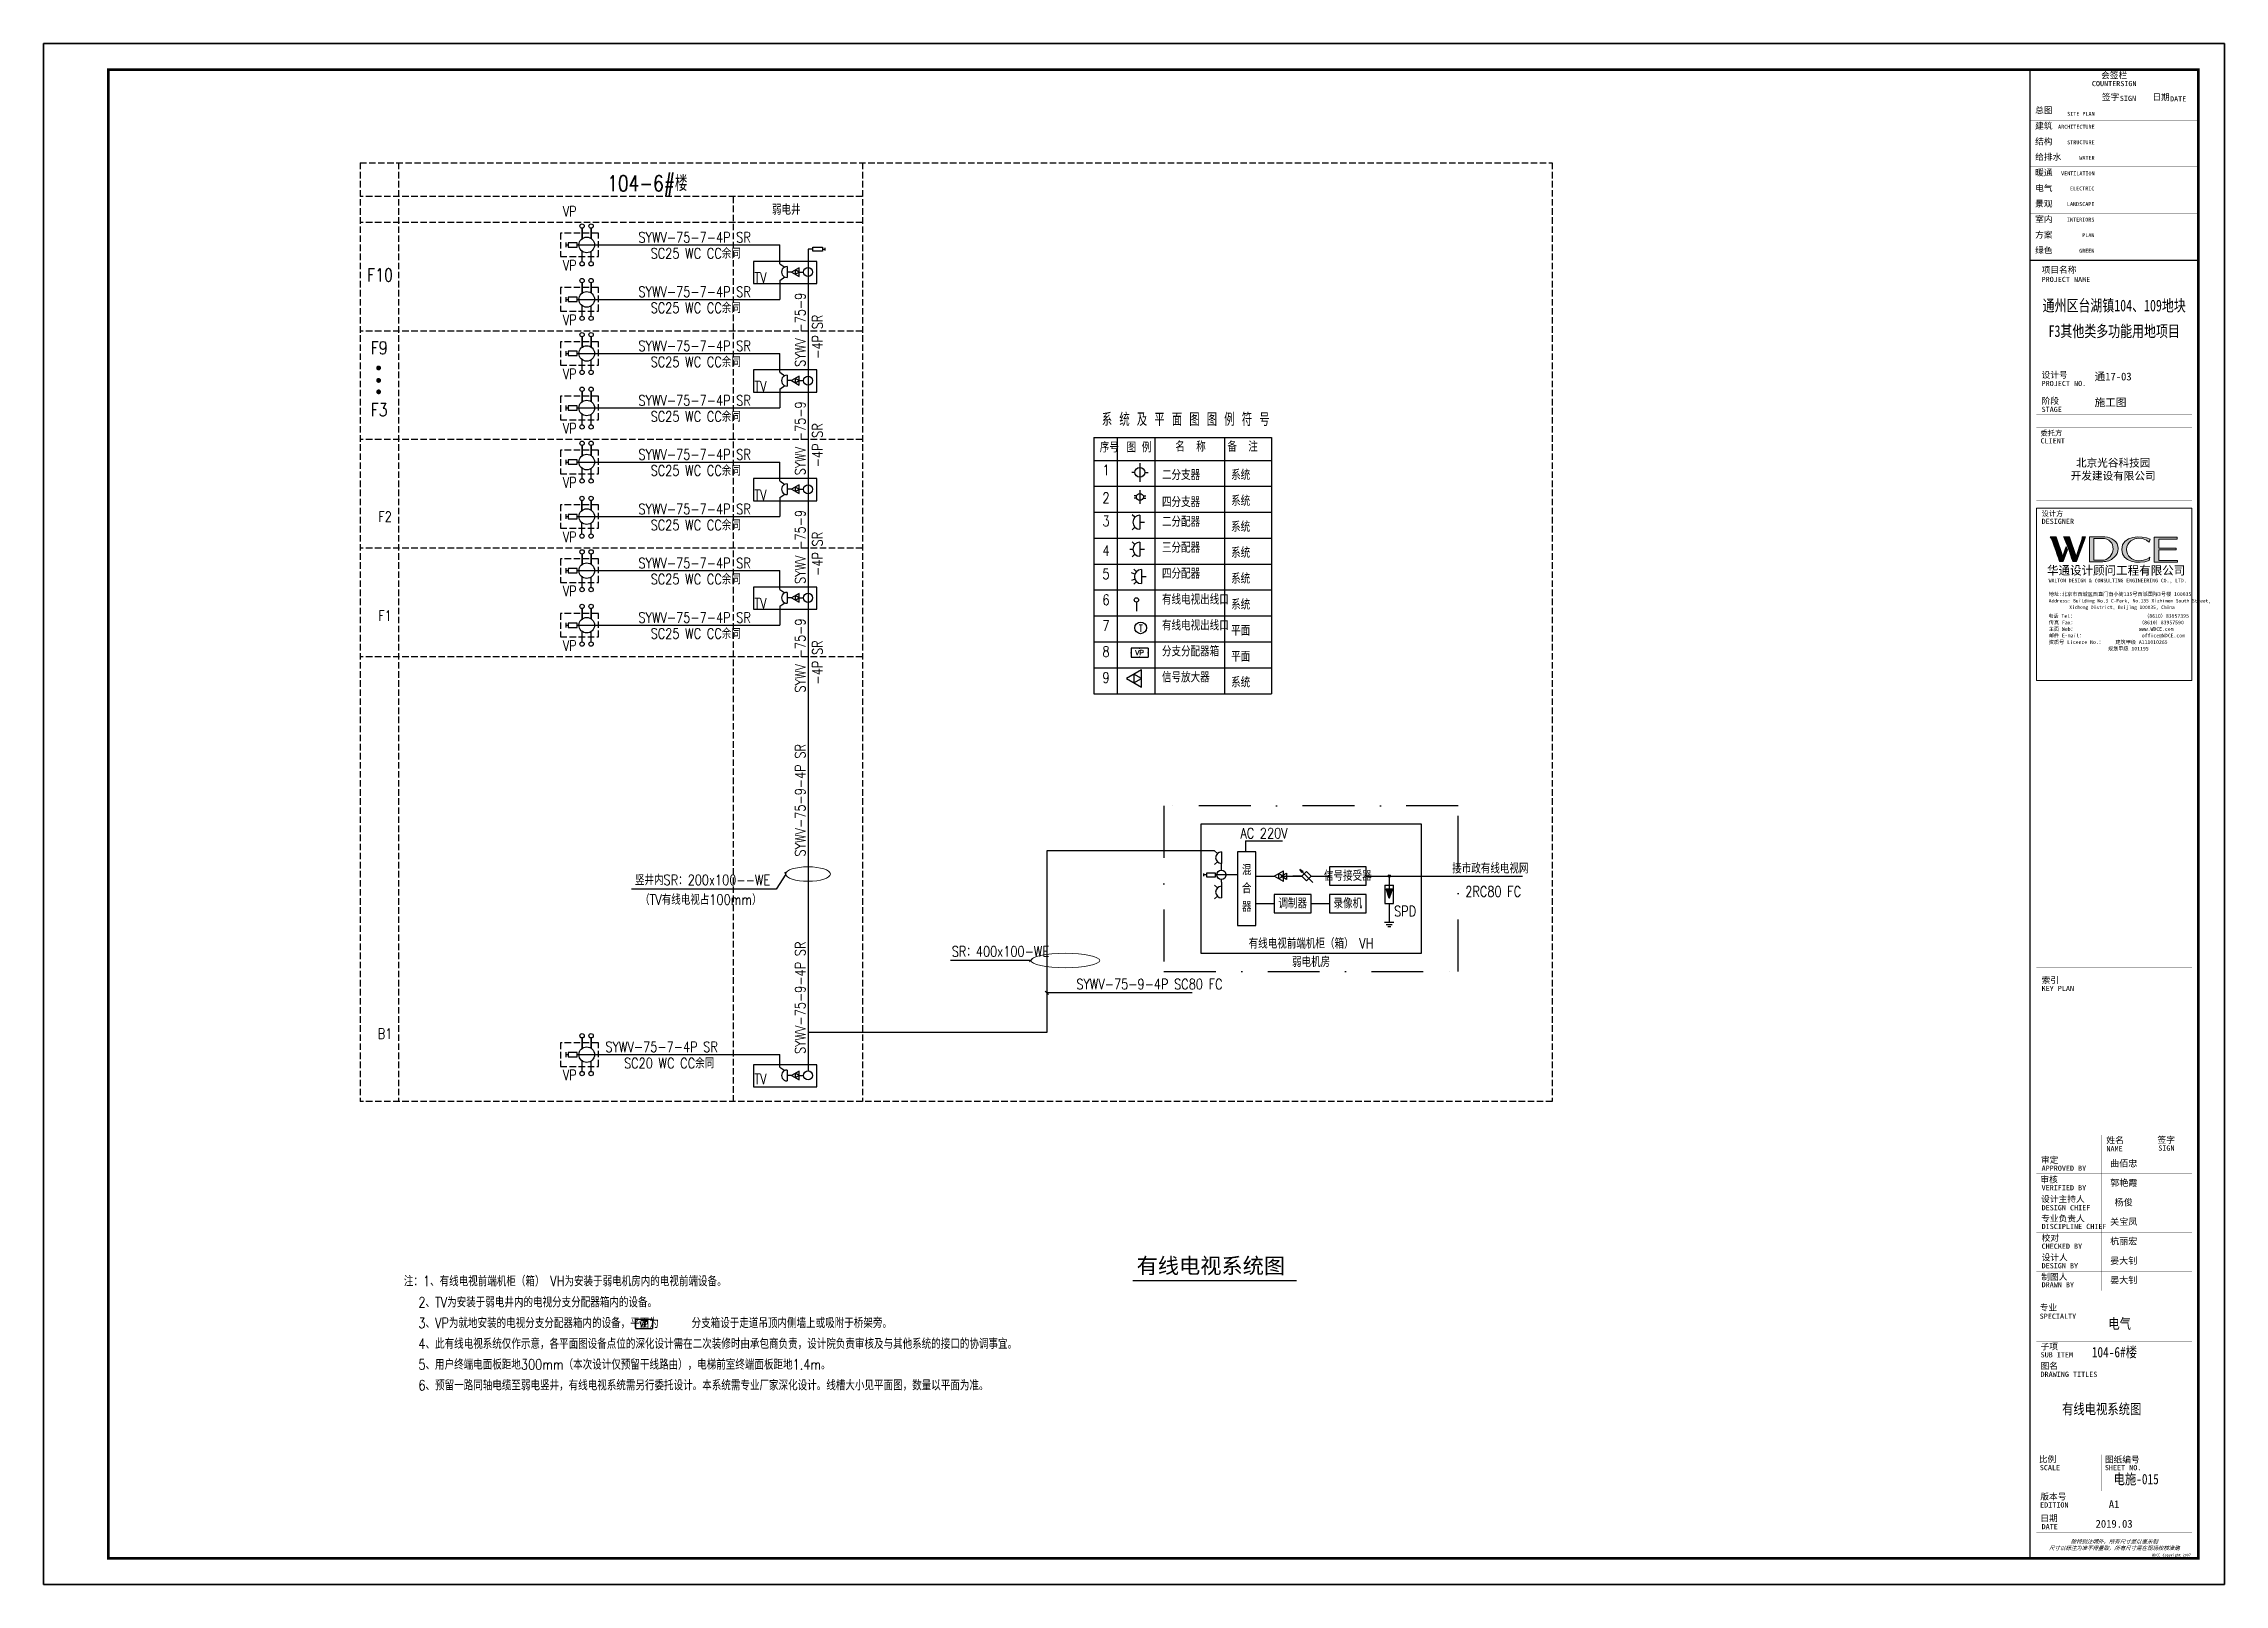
# Model space of a CAD drawing. Extents: x -54686 to 596156, y -555137 to 71395.
# Drawn here: x -54686 to 29414, y -333562 to -274162 of the extents above; entities that cross this region are included whole.
import ezdxf
from ezdxf.enums import TextEntityAlignment as Align

# ---------------------------------------------------------------- set-up
doc = ezdxf.new("R2010")
doc.units = 0
doc.header["$LTSCALE"] = 1000
for name, pattern in [('ah-pole_200$0$CENTER2', [28.575, 19.05, -3.175, 3.175, -3.175]), ('DASH', [0.35, 0.25, -0.1]), ('DASHDOTX2', [2, 1, -0.5, 0, -0.5]), ('HIDDEN', [0.375, 0.25, -0.125])]:
    doc.linetypes.add(name, pattern=pattern)
doc.layers.get('0').update_dxf_attribs({"linetype": 'CONTINUOUS'})
doc.layers.get('Defpoints').update_dxf_attribs({"linetype": 'CONTINUOUS'})
for name, color, linetype in [('0-弱电', 7, 'CONTINUOUS'), ('A', 3, 'CONTINUOUS'), ('ah-pole_200$0$A-FLOR-8', 252, 'ah-pole_200$0$CENTER2'), ('AMPL', 252, 'CONTINUOUS'), ('DIM-系统', 3, 'CONTINUOUS'), ('E-ANNO-TABT', 252, 'CONTINUOUS'), ('E-SYST-IB-DIMS', 3, 'CONTINUOUS'), ('E-SYST-IB-EQUI', 1, 'CONTINUOUS'), ('E-SYST-IB-WIRE', 6, 'CONTINUOUS'), ('ELV-CCTV', 252, 'CONTINUOUS'), ('EQUIP-通讯', 3, 'CONTINUOUS'), ('EV-1', 252, 'CONTINUOUS'), ('J', 252, 'CONTINUOUS'), ('lpsz', 7, 'CONTINUOUS'), ('SCH', 252, 'CONTINUOUS'), ('SHEET_TEXT', 7, 'CONTINUOUS'), ('TEL_TITLE', 6, 'CONTINUOUS'), ('TQ', 252, 'CONTINUOUS'), ('tvtp', 252, 'CONTINUOUS'), ('TXT', 252, 'CONTINUOUS'), ('WALL', 9, 'CONTINUOUS'), ('电气文字', 7, 'CONTINUOUS')]:
    doc.layers.add(name, color=color, linetype=linetype)
doc.styles.add('_TCH_LABEL', font='COMPLEX', dxfattribs={"bigfont": 'GBCBIG'})
doc.styles.add('AAA', font='simhei.ttf', dxfattribs={"width": 0.8})
doc.styles.add('MM', font='complex.shx', dxfattribs={"width": 0.8, "bigfont": 'hztxt.shx'})
doc.styles.get("Standard").update_dxf_attribs({"font": 'GBENOR', "bigfont": 'GBCBIG'})
doc.styles.add('TQ', font='simhei.ttf')
doc.styles.add('TXTJD', font='txt', dxfattribs={"width": 0.8, "height": 5, "bigfont": 'jd'})
doc.styles.add('华文细黑', font='STXIHEI.TTF', dxfattribs={"height": 10})
doc.styles.add('图签信息$0$hwxh', font='STXIHEI.TTF')
doc.styles.add('图签信息$0$华文细黑', font='STXIHEI.TTF', dxfattribs={"height": 10})
doc.dimstyles.get("Standard").update_dxf_attribs({"dimscale": 100, "dimtxt": 3.5, "dimasz": 1, "dimexe": 2.5, "dimexo": 3, "dimgap": 1.5, "dimtad": 1, "dimdec": 0, "dimzin": 0, "dimdsep": 46, "dimtxsty": 'Standard', "dimblk": 'ARCHTICK', "dimcen": 0.09, "dimadec": 0, "dimazin": 0, "dimtfac": 1, "dimtdec": 0, "dimtix": 1, "dimtmove": 2, "dimatfit": 3, "dimfxl": 0, "dimtolj": 1, "dimtzin": 0, "dimarcsym": 0})

msp = doc.modelspace()

# ---------------------------------------------------------------- texts
at = {"layer": '0-弱电', "color": 7, "style": 'MM', "width": 0.8}
for s, height, p in [('104-6#楼', 600, (-32951, -279849)), ('弱电井', 400, (-26600, -280760, 0)), ('F10', 500, (-42211, -283330)), ('F9', 500, (-42070, -286141)), ('F3', 500, (-42070, -288528))]:
    msp.add_text(s, height=height, dxfattribs=at).set_placement(p)
at = {"layer": 'E-ANNO-TABT', "color": 7, "style": 'MM', "width": 0.8}
for s, height, p in [('VP', 400, (-34664, -280825, 0)), ('SYWV-75-7-4P SR ', 400, (-31747, -281830, 0)), ('VP', 400, (-34664, -282909, 0)), ('SC25 WC CC余同', 400, (-31276, -282447)), ('TV', 400, (-27273, -283387)), ('SYWV-75-7-4P SR ', 400, (-31747, -283932, 0)), ('SC25 WC CC余同', 400, (-31276, -284549)), ('VP', 400, (-34664, -285012, 0)), ('SYWV-75-7-4P SR ', 400, (-31747, -286016, 0)), ('VP', 400, (-34664, -287096, 0)), ('SC25 WC CC余同', 400, (-31276, -286634)), ('TV', 400, (-27273, -287573)), ('SYWV-75-7-4P SR ', 400, (-31747, -288119, 0)), ('SC25 WC CC余同', 400, (-31276, -288736)), ('系 统 及 平 面 图 图 例 符 号', 500, (-13876, -288903)), ('VP', 400, (-34664, -289198, 0)), ('SYWV-75-7-4P SR ', 400, (-31747, -290203, 0)), ('序号', 400, (-13957, -289924)), ('图 例', 400, (-12922, -289924)), (' 名  称', 400, (-11263, -289895)), ('备  注', 400, (-9036, -289895)), ('VP', 400, (-34664, -291282, 0)), ('SC25 WC CC余同', 400, (-31276, -290820)), ('1', 400, (-13853, -290802)), ('二分支器', 400, (-11558, -290987)), ('系统', 400, (-8891, -290987)), ('TV', 400, (-27273, -291759)), ('2', 400, (-13853, -291874)), ('四分支器', 400, (-11558, -292030)), ('系统', 400, (-8891, -291986)), ('SYWV-75-7-4P SR ', 400, (-31747, -292305, 0)), ('SC25 WC CC余同', 400, (-31276, -292922)), ('3', 400, (-13853, -292767)), ('二分配器', 400, (-11558, -292790)), ('系统', 400, (-8891, -292986)), ('VP', 400, (-34664, -293384, 0)), ('4', 400, (-13853, -293906)), ('三分配器', 400, (-11558, -293789)), ('SYWV-75-7-4P SR ', 400, (-31747, -294389, 0)), ('系统', 400, (-8891, -293985)), ('VP', 400, (-34664, -295469, 0)), ('SC25 WC CC余同', 400, (-31276, -295006)), ('5', 400, (-13853, -294806)), ('四分配器', 400, (-11558, -294789)), ('系统', 400, (-8891, -294985)), ('TV', 400, (-27273, -295946)), ('6', 400, (-13853, -295806)), ('有线电视出线口', 400, (-11558, -295788)), ('系统', 400, (-8891, -295984)), ('SYWV-75-7-4P SR ', 400, (-31747, -296490, 0)), ('SC25 WC CC余同', 400, (-31276, -297107)), ('7', 400, (-13853, -296806)), ('有线电视出线口', 400, (-11558, -296788)), ('平面', 400, (-8891, -296984)), ('VP', 400, (-34664, -297571, 0)), ('8', 400, (-13853, -297805)), ('分支分配器箱', 400, (-11558, -297787)), ('平面', 400, (-8891, -297984)), ('9', 400, (-13853, -298805)), ('信号放大器', 400, (-11558, -298787)), ('系统', 400, (-8891, -298983)), ('竖井内SR：200x100--WE', 400, (-31883, -306605)), ('（TV有线电视占100mm）', 400, (-31685, -307364)), ('SPD', 400, (-2607, -307807)), ('SR：400x100-WE', 400, (-19665, -309359)), ('SYWV-75-9-4P SC80 FC', 400, (-14861, -310620)), ('SYWV-75-7-4P SR ', 400, (-33020, -313041, 0)), ('SC20 WC CC余同', 400, (-32304, -313666)), ('VP', 400, (-34664, -314128, 0)), ('TV', 400, (-27273, -314283)), ('注：1、有线电视前端机柜（箱） VH为安装于弱电机房内的电视前端设备。', 400, (-40795, -322072, 0)), ('2、TV为安装于弱电井内的电视分支分配器箱内的设备。', 400, (-40234, -322884, 0)), ('3、VP为就地安装的电视分支分配器箱内的设备，平面为     分支箱设于走道吊顶内侧墙上或吸附于桥架旁。', 400, (-40234, -323684, 0)), ('4、此有线电视系统仅作示意，各平面图设备点位的深化设计需在二次装修时由承包商负责，设计院负责审核及与其他系统的接口的协调事宜。', 400, (-40234, -324484, 0)), ('5、用户终端电面板距地300mm（本次设计仅预留干线路由），电梯前室终端面板距地1.4m。', 400, (-40234, -325284, 0)), ('6、预留一路同轴电缆至弱电竖井，有线电视系统需另行委托设计。本系统需专业厂家深化设计。线槽大小见平面图，数量以平面为准。', 400, (-40234, -326084, 0))]:
    msp.add_text(s, height=height, dxfattribs=at).set_placement(p)
for s, p in [('SYWV -75-9', (-25306, -286620, 0)), ('-4P SR ', (-24645, -286313, 0)), ('SYWV -75-9', (-25306, -290807, 0)), ('-4P SR ', (-24645, -290499, 0)), ('SYWV -75-9', (-25306, -294993, 0)), ('-4P SR ', (-24645, -294685, 0)), ('SYWV -75-9', (-25306, -299179, 0)), ('-4P SR ', (-24645, -298872, 0)), ('SYWV-75-9-4P SR ', (-25306, -305500, 0)), ('SYWV-75-9-4P SR ', (-25306, -313115, 0))]:
    msp.add_text(s, height=400, rotation=90, dxfattribs=at).set_placement(p)
for s, p in [('F2', (-41520, -292601)), ('F1', (-41520, -296415)), ('AC 220V', (-7623, -304803)), ('混', (-8290, -306215)), ('信号接受器', (-4390, -306439)), ('接市政有线电视网', (1106, -306156)), ('合', (-8290, -306924)), (' 2RC80 FC', (1106, -307051)), ('器', (-8290, -307633)), ('调制器', (-6517, -307503)), ('录像机', (-4390, -307503)), ('有线电视前端机柜（箱） VH', (-5808, -309052)), ('弱电机房', (-5808, -309761)), ('B1', (-41520, -312532))]:
    msp.add_text(s, height=400, dxfattribs=at).set_placement(p, align=Align.CENTER)
at = {"layer": 'SHEET_TEXT', "style": '华文细黑'}
for tag, p in [('曲佰忠', (25532, -317208)), ('郭艳霞', (25532, -317958)), ('杨俊', (25532, -318708)), ('关宝凤', (25532, -319458)), ('杭丽宏', (25532, -320208)), ('晏大钊', (25532, -320958)), ('晏大钊', (25532, -321708))]:
    msp.add_attdef(tag, text='', height=250, dxfattribs=at).set_placement(p, align=Align.TOP_CENTER)
at = {"layer": 'TQ', "color": 7, "style": 'TQ'}
msp.add_text('有线电视系统图', height=600, dxfattribs=at).set_placement((-12537, -321577))
at = {"layer": '电气文字', "style": 'AAA', "width": 0.8}
for s, p in [('电气', (24939, -323710)), ('104-6#楼', (24301, -324810)), ('有线电视系统图', (23154, -327003)), ('电施-015', (25141, -329704))]:
    msp.add_text(s, height=400, dxfattribs=at).set_placement(p)

# ---------------------------------------------------------------- blocks, each defined once
blk = doc.blocks.new('DZ1')
at = {"layer": 'SCH'}
for p, q in [((-0.26, 2.35), (0.26, 2.35)), ((0, 1.91), (0, 2.35))]:
    blk.add_line(p, q, dxfattribs=at)
blk.add_lwpolyline([(0.38, 1.91), (0.38, 0), (-0.38, 0), (-0.38, 1.91)], close=True, dxfattribs=at)
blk = doc.blocks.new('A$C546B5D71')
at = {"layer": 'E-SYST-IB-WIRE', "ltscale": 2}
for p, q in [((0, 0), (0, 150)), ((150, 75), (0, 75))]:
    blk.add_line(p, q, dxfattribs=at)
blk = doc.blocks.new('T_10')
at = {"layer": 'A'}
blk.add_circle((0, 0), 2.5, dxfattribs=at)
at = {"layer": 'A', "style": 'TXTJD', "width": 0.8}
blk.add_text('T', height=3, dxfattribs=at).set_placement((0.02, -0.2), align=Align.MIDDLE)
at = {"layer": 'TXT', "style": 'TXTJD', "width": 0.8, "flags": 3}
blk.add_attdef('R', (-0.34, 2.88), '', height=2, dxfattribs=at)
blk = doc.blocks.new('T_20')
at = {"layer": 'A', "linetype": 'Continuous'}
blk.add_line((-3, 0), (3, 0), dxfattribs=at)
blk.add_arc((0, 0), 3, 180, 0, dxfattribs=at)
at = {"layer": 'lpsz'}
for p, q in [((0, 0), (0, 2)), ((-2.11, -2.14), (-3.19, -3.23)), ((-1.1, -2.79), (-1.67, -4.22)), ((1.1, -2.79), (1.67, -4.22)), ((2.11, -2.14), (3.19, -3.23))]:
    blk.add_line(p, q, dxfattribs=at)
blk = doc.blocks.new('T_19')
at = {"layer": 'A', "linetype": 'Continuous'}
blk.add_line((-3, 0), (3, 0), dxfattribs=at)
blk.add_arc((0, 0), 3, 180, 0, dxfattribs=at)
at = {"layer": 'lpsz'}
for p, q in [((0, 0), (0, 2)), ((-2.11, -2.14), (-3.19, -3.23)), ((0, -4.35), (0, -3.01)), ((2.11, -2.14), (3.19, -3.23))]:
    blk.add_line(p, q, dxfattribs=at)
blk = doc.blocks.new('T_18')
at = {"layer": 'A', "linetype": 'Continuous'}
blk.add_line((-3, 0), (3, 0), dxfattribs=at)
blk.add_arc((0, 0), 3, 180, 0, dxfattribs=at)
at = {"layer": 'lpsz'}
for p, q in [((0, 0), (0, 2)), ((-2.11, -2.14), (-3.19, -3.23)), ((2.11, -2.14), (3.19, -3.23))]:
    blk.add_line(p, q, dxfattribs=at)
blk = doc.blocks.new('T_16')
at = {"layer": 'A', "linetype": 'Continuous'}
blk.add_circle((0, 0), 3, dxfattribs=at)
at = {"layer": 'lpsz'}
for p, q in [((-5.7, 0), (5.9, 0)), ((-1, 2.8), (-1, 5)), ((1, 2.8), (1, 5)), ((-1, -2.8), (-1, -5)), ((1, -2.8), (1, -5))]:
    blk.add_line(p, q, dxfattribs=at)
blk = doc.blocks.new('T_14')
at = {"layer": 'A', "linetype": 'Continuous'}
blk.add_circle((0, 0), 3, dxfattribs=at)
at = {"layer": 'lpsz'}
for p, q in [((-5.7, 0), (5.9, 0)), ((0, 3), (0, 5)), ((0, -3), (0, -5))]:
    blk.add_line(p, q, dxfattribs=at)
blk = doc.blocks.new('$equip$00001676')
for p, q in [((0.65, 0.7), (-0.65, 0.7)), ((-0.65, 0.7), (-0.65, 0)), ((-0.65, 0), (0.65, 0)), ((0.65, 0.7), (0.65, 0))]:
    blk.add_line(p, q)
for p in [(-0.65, 0.35), (0, 0.7), (0, 0), (0.65, 0.35)]:
    blk.add_point(p)
at = {"style": '_TCH_LABEL', "flags": 8}
blk.add_attdef('$TEXT$', text='', height=0.4, dxfattribs=at).set_placement((0, 0.35), align=Align.MIDDLE_CENTER)
at = {"style": '_TCH_LABEL', "flags": 9}
blk.add_attdef('A', (0, 0), '', height=0.00002, dxfattribs=at)
blk = doc.blocks.new('图签信息$0$WDCE Copyright200X')
at = {"const_width": 0.016}
blk.add_lwpolyline([(-10.6, 1.26, 1), (-11.4, 1.26, 1)], format="xyb", close=True, dxfattribs=at)
at = {"style": '图签信息$0$华文细黑'}
for s, p in [('WDCE ', (-11.46, 0.5)), ('     Copyright ', (-3.51, 0.5))]:
    blk.add_text(s, height=1, dxfattribs=at).set_placement(p, align=Align.BOTTOM_RIGHT)
blk.add_text('c', height=0.6, dxfattribs=at).set_placement((-11.04, 1.35), align=Align.MIDDLE_CENTER)
blk.add_attdef('200X', text='', height=1, dxfattribs=at).set_placement((-0.45, 0.5), align=Align.BOTTOM_RIGHT)
blk = doc.blocks.new('图签信息$0$logo2')
h = blk.add_hatch(color=7)
h.paths.add_polyline_path([(19.02, -7.36), (15.84, -7.36), (15.84, -3.97), (18.97, -3.97), (18.97, -4.24), (16.46, -4.24), (16.46, -5.45), (18.81, -5.45), (18.81, -5.69), (16.47, -5.69), (16.47, -7.12), (19.02, -7.12)])
edge = h.paths.add_edge_path()
edge.add_spline(control_points=[(15.26, -4.21), (15.26, -4.21), (15.13, -4.65), (15.13, -4.65), (15.13, -4.65), (14.62, -4.1), (13.73, -4.1), (13.04, -4.1), (12.07, -4.54), (12.08, -5.62), (12.08, -6.49), (12.77, -7.16), (13.73, -7.17), (14.66, -7.17), (15.23, -6.68), (15.23, -6.68), (15.23, -6.68), (15.16, -7.11), (15.16, -7.11), (13.63, -7.7), (11.42, -7.29), (11.41, -5.64), (11.4, -3.72), (14.16, -3.66), (15.26, -4.21)], knot_values=[0, 0, 0, 0, 1, 1, 1, 2, 2, 2, 3, 3, 3, 4, 4, 4, 5, 5, 5, 6, 6, 6, 7, 7, 7, 8, 8, 8, 8], degree=3, periodic=0)
edge = h.paths.add_edge_path(flags=16)
edge.add_spline(control_points=[(10.23, -5.57), (10.23, -5.16), (10.12, -4.83), (9.9, -4.58), (9.63, -4.27), (9.23, -4.12), (8.69, -4.12), (8.69, -4.12), (7.64, -4.12), (7.64, -4.12), (7.64, -4.12), (7.64, -7.1), (7.64, -7.1), (7.64, -7.1), (8.66, -7.1), (8.66, -7.1), (9.13, -7.1), (9.52, -6.93), (9.82, -6.6), (10.09, -6.31), (10.23, -5.96), (10.23, -5.57)], knot_values=[0, 0, 0, 0, 1, 1, 1, 2, 2, 2, 3, 3, 3, 4, 4, 4, 5, 5, 5, 6, 6, 6, 7, 7, 7, 7], degree=3, periodic=0)
edge = h.paths.add_edge_path()
edge.add_spline(control_points=[(10.92, -5.51), (10.92, -5.96), (10.72, -6.37), (10.34, -6.72), (9.92, -7.1), (9.41, -7.29), (8.82, -7.29), (8.82, -7.29), (7.03, -7.29), (7.03, -7.29), (7.03, -7.29), (7.03, -3.92), (7.03, -3.92), (7.03, -3.92), (9.1, -3.92), (9.1, -3.92), (9.59, -3.92), (10.01, -4.06), (10.36, -4.34), (10.73, -4.64), (10.92, -5.03), (10.92, -5.51)], knot_values=[0, 0, 0, 0, 1, 1, 1, 2, 2, 2, 3, 3, 3, 4, 4, 4, 5, 5, 5, 6, 6, 6, 7, 7, 7, 7], degree=3, periodic=0)
at = {"lineweight": 0}
blk.add_lwpolyline([(19.02, -7.36), (15.84, -7.36), (15.84, -3.97), (18.97, -3.97), (18.97, -4.24), (16.46, -4.24), (16.46, -5.45), (18.81, -5.45), (18.81, -5.69), (16.47, -5.69), (16.47, -7.12), (19.02, -7.12), (19.02, -7.36)], dxfattribs=at)
for points, knots in [([(10.92, -5.51), (10.92, -5.96), (10.72, -6.37), (10.34, -6.72), (9.92, -7.1), (9.41, -7.29), (8.82, -7.29), (8.82, -7.29), (7.03, -7.29), (7.03, -7.29), (7.03, -7.29), (7.03, -3.92), (7.03, -3.92), (7.03, -3.92), (9.1, -3.92), (9.1, -3.92), (9.59, -3.92), (10.01, -4.06), (10.36, -4.34), (10.73, -4.64), (10.92, -5.03), (10.92, -5.51)], [0, 0, 0, 0, 1, 1, 1, 2, 2, 2, 3, 3, 3, 4, 4, 4, 5, 5, 5, 6, 6, 6, 7, 7, 7, 7]), ([(10.23, -5.57), (10.23, -5.16), (10.12, -4.83), (9.9, -4.58), (9.63, -4.27), (9.23, -4.12), (8.69, -4.12), (8.69, -4.12), (7.64, -4.12), (7.64, -4.12), (7.64, -4.12), (7.64, -7.1), (7.64, -7.1), (7.64, -7.1), (8.66, -7.1), (8.66, -7.1), (9.13, -7.1), (9.52, -6.93), (9.82, -6.6), (10.09, -6.31), (10.23, -5.96), (10.23, -5.57)], [0, 0, 0, 0, 1, 1, 1, 2, 2, 2, 3, 3, 3, 4, 4, 4, 5, 5, 5, 6, 6, 6, 7, 7, 7, 7]), ([(15.26, -4.21), (15.26, -4.21), (15.13, -4.65), (15.13, -4.65), (15.13, -4.65), (14.62, -4.1), (13.73, -4.1), (13.04, -4.1), (12.07, -4.54), (12.08, -5.62), (12.08, -6.49), (12.77, -7.16), (13.73, -7.17), (14.66, -7.17), (15.23, -6.68), (15.23, -6.68), (15.23, -6.68), (15.16, -7.11), (15.16, -7.11), (13.63, -7.7), (11.42, -7.29), (11.41, -5.64), (11.4, -3.72), (14.16, -3.66), (15.26, -4.21)], [0, 0, 0, 0, 1, 1, 1, 2, 2, 2, 3, 3, 3, 4, 4, 4, 5, 5, 5, 6, 6, 6, 7, 7, 7, 8, 8, 8, 8])]:
    blk.add_open_spline(points, degree=3, knots=knots, dxfattribs=at)
blk = doc.blocks.new('图签信息$0$logo1')
h = blk.add_hatch(color=8)
edge = h.paths.add_edge_path()
edge.add_spline(control_points=[(3.86, -5.21), (3.63, -5.88), (3.39, -6.56), (3.39, -6.56), (3.39, -6.56), (2.5, -3.91), (2.5, -3.91), (2.5, -3.91), (1.8, -3.91), (1.69, -3.91), (2.02, -4.39), (2.95, -7.27), (2.95, -7.27), (2.95, -7.27), (3.44, -7.27), (3.44, -7.27), (3.44, -7.27), (4.03, -5.66), (4.03, -5.66), (4.03, -5.66), (3.86, -5.21), (3.86, -5.21)], knot_values=[0, 0, 0, 0, 1, 1, 1, 2, 2, 2, 3, 3, 3, 4, 4, 4, 5, 5, 5, 6, 6, 6, 7, 7, 7, 7], degree=3, periodic=0)
h = blk.add_hatch(color=7)
edge = h.paths.add_edge_path()
edge.add_spline(control_points=[(6.04, -3.91), (6.09, -4.1), (5.2, -6.56), (5.2, -6.56), (5.2, -6.56), (4.3, -3.91), (4.3, -3.91), (4.3, -3.91), (3.6, -3.91), (3.49, -3.91), (3.82, -4.39), (4.75, -7.27), (4.75, -7.27), (4.75, -7.27), (5.24, -7.27), (5.24, -7.27), (5.24, -7.27), (6.33, -4.3), (6.33, -4.3), (6.33, -4.3), (6.48, -3.91), (6.48, -3.91), (6.48, -3.91), (6.21, -3.91), (6.04, -3.91)], knot_values=[0, 0, 0, 0, 1, 1, 1, 2, 2, 2, 3, 3, 3, 4, 4, 4, 5, 5, 5, 6, 6, 6, 7, 7, 7, 8, 8, 8, 8], degree=3, periodic=0)
at = {"color": 8, "lineweight": 0}
blk.add_open_spline([(3.86, -5.21), (3.63, -5.88), (3.39, -6.56), (3.39, -6.56), (3.39, -6.56), (2.5, -3.91), (2.5, -3.91), (2.5, -3.91), (1.8, -3.91), (1.69, -3.91), (2.02, -4.39), (2.95, -7.27), (2.95, -7.27), (2.95, -7.27), (3.44, -7.27), (3.44, -7.27), (3.44, -7.27), (4.03, -5.66), (4.03, -5.66), (4.03, -5.66), (3.86, -5.21), (3.86, -5.21)], degree=3, knots=[0, 0, 0, 0, 1, 1, 1, 2, 2, 2, 3, 3, 3, 4, 4, 4, 5, 5, 5, 6, 6, 6, 7, 7, 7, 7], dxfattribs=at)
at = {"lineweight": 0}
blk.add_open_spline([(6.04, -3.91), (6.09, -4.1), (5.2, -6.56), (5.2, -6.56), (5.2, -6.56), (4.3, -3.91), (4.3, -3.91), (4.3, -3.91), (3.6, -3.91), (3.49, -3.91), (3.82, -4.39), (4.75, -7.27), (4.75, -7.27), (4.75, -7.27), (5.24, -7.27), (5.24, -7.27), (5.24, -7.27), (6.33, -4.3), (6.33, -4.3), (6.33, -4.3), (6.48, -3.91), (6.48, -3.91), (6.48, -3.91), (6.21, -3.91), (6.04, -3.91)], degree=3, knots=[0, 0, 0, 0, 1, 1, 1, 2, 2, 2, 3, 3, 3, 4, 4, 4, 5, 5, 5, 6, 6, 6, 7, 7, 7, 8, 8, 8, 8], dxfattribs=at)
blk.add_blockref('图签信息$0$logo2', (0, 0))
blk = doc.blocks.new('图签信息$0$时间-logo')
at = {"layer": 'Defpoints', "lineweight": 0}
blk.add_lwpolyline([(0, -23.46), (-21.17, -23.46), (-21.17, 0), (0, 0), (0, -23.46)], dxfattribs=at)
blk.add_blockref('图签信息$0$logo1', (-20.97, 0))
at = {"style": '图签信息$0$hwxh'}
for s, height, p in [('华通设计顾问工程有限公司 ', 1.15, (-19.73, -9.05)), ('WALTON DESIGN & CONSULTING ENGINEERING CO., LTD.', 0.5, (-19.5, -10.1)), ('地址:北京市西城区西直门南小街135号西派国际3号楼 100035', 0.5, (-19.48, -11.94)), ('电话 Tel：                        （8610）83957395 ', 0.5, (-19.56, -14.91)), ('Address: Building No.3 C-Park, No.135 Xizhimen South Street, ', 0.47, (-19.48, -12.83)), ('Xicheng District, Beijing 100035, China ', 0.47, (-16.69, -13.72)), ('传真 Fax：                      （8610）83957590 ', 0.5, (-19.48, -15.8)), ('主页 Web：                      www.WDCE.com ', 0.5, (-19.48, -16.69)), ('邮件 E-mail：                    office@WDCE.com ', 0.5, (-19.48, -17.58)), ('资质号 Licence No.：    建筑甲级 A111010265 ', 0.5, (-19.48, -18.47)), ('   规划甲级 101195', 0.5, (-12.6, -19.36))]:
    blk.add_text(s, height=height, dxfattribs=at).set_placement(p)
blk = doc.blocks.new('图签-A1')
at = {"const_width": 0.5}
for points in [[(-65, 574), (-65, 500.5), (0, 500.5), (0, 574)], [(-65, 0), (0, 0), (0, 500.5), (-65, 500.5)]]:
    blk.add_lwpolyline(points, close=True, dxfattribs=at)
at = {"const_width": 0.05}
for points in [[(-65, 566.5), (0, 566.5)], [(-39.14, 566.5), (-39.14, 500.5)], [(-19.1, 566.5), (-19.1, 500.5)], [(-65, 560.5), (0, 560.5)], [(-65, 554.5), (0, 554.5)], [(-65, 548.5), (0, 548.5)], [(-65, 542.5), (0, 542.5)], [(-65, 536.5), (0, 536.5)], [(-65, 530.5), (0, 530.5)], [(-65, 524.5), (0, 524.5)], [(-65, 518.5), (0, 518.5)], [(-65, 512.5), (0, 512.5)], [(-65, 512.5), (0, 512.5)], [(-65, 506.5), (0, 506.5)], [(-65, 500.5), (0, 500.5)], [(-62.5, 450.87), (-2.5, 450.87)], [(-62.5, 440.87), (-2.5, 440.87)], [(-2.5, 407.85), (-2.5, 436.12), (-62.5, 436.12), (-62.5, 407.85)], [(-62.5, 407.85), (-2.5, 407.85)], [(-62.5, 404.92), (-62.5, 227.83)], [(-62.5, 404.92), (-2.5, 404.92)], [(-62.5, 227.83), (-2.5, 227.83), (-2.5, 404.92)], [(-57.5, 338.36), (-7.5, 338.36)], [(-57.5, 288.83), (-7.5, 288.83)], [(-62.5, 227.83), (-2.5, 227.83)], [(-57.5, 234.85), (-7.5, 234.85)], [(-62.5, 217.74), (-2.5, 217.74)], [(-62.5, 103.26), (-2.5, 103.26), (-2.5, 163.26), (-62.5, 163.26), (-62.5, 103.26)], [(-37.5, 163.26), (-37.5, 103.26)], [(-20, 163.26), (-20, 103.26)], [(-62.5, 155.76), (-2.5, 155.76)], [(-62.5, 148.26), (-2.5, 148.26)], [(-62.5, 140.76), (-2.5, 140.76)], [(-62.5, 133.26), (-2.5, 133.26)], [(-62.5, 125.76), (-2.5, 125.76)], [(-62.5, 118.26), (-2.5, 118.26)], [(-62.5, 110.76), (-2.5, 110.76)], [(-62.5, 98.5), (-2.5, 98.5), (-2.5, 10), (-62.5, 10), (-62.5, 98.5)], [(-62.5, 83.5), (-2.5, 83.5)], [(-62.5, 76), (-2.5, 76)], [(-62.5, 40), (-2.5, 40)], [(-37.5, 40), (-37.5, 26)], [(-62.5, 26), (-2.5, 26)], [(-62.5, 18), (-2.5, 18)]]:
    blk.add_lwpolyline(points, dxfattribs=at)
at = {"ltscale": 0.001, "xscale": 2.834689937531525, "yscale": 2.834689937531525, "zscale": 2.834689937531525}
blk.add_blockref('图签信息$0$时间-logo', (-2.5, 404.92), dxfattribs=at)
blk.add_blockref('图签信息$0$WDCE Copyright200X', (-2.5, 0)).add_auto_attribs({'200X': '2007'})
at = {"style": '图签信息$0$华文细黑'}
for s, height, p in [('会签栏', 2.4, (-32.5, 573)), ('COUNTERSIGN', 2, (-32.5, 569.6))]:
    blk.add_text(s, height=height, dxfattribs=at).set_placement(p, align=Align.TOP_CENTER)
for s, height, p in [('签字', 2.4, (-37.22, 564.63)), ('SIGN', 2, (-30.32, 563.88)), ('日期', 2.4, (-17.79, 564.58)), ('DATE', 2, (-10.96, 563.7)), ('总图', 2.4, (-63, 559.5)), ('结构', 2.4, (-63, 547.5)), ('建筑', 2.4, (-63, 553.5)), ('给排水', 2.4, (-63, 541.5)), ('暖通', 2.4, (-63, 535.5)), ('电气', 2.4, (-63, 529.5)), ('景观', 2.4, (-63, 523.5)), ('室内', 2.4, (-63, 517.5)), ('绿色', 2.4, (-63, 505.5)), ('方案', 2.4, (-63, 511.5)), ('项目名称', 2.4, (-60.5, 498)), ('PROJECT NAME', 2, (-60.5, 494.08)), ('设计号', 2.4, (-60.54, 457.48)), ('PROJECT NO.', 2, (-60.5, 453.97)), ('阶段', 2.4, (-60.5, 447.47)), ('STAGE', 2, (-60.5, 443.97)), ('委托方', 2, (-60.9, 434.86)), ('CLIENT', 2, (-60.9, 431.86)), ('设计方', 2, (-60.5, 403.83)), ('DESIGNER', 2, (-60.5, 400.83)), ('KEY PLAN', 2, (-60.5, 220.74)), ('索引', 2.4, (-60.5, 224.14)), ('姓名', 2.4, (-35.5, 162.47)), ('签字', 2.4, (-15.81, 162.57)), ('审定', 2.4, (-60.73, 154.81)), ('APPROVED BY', 2, (-60.5, 151.44)), ('NAME', 2, (-35.5, 158.96)), ('SIGN', 2, (-15.5, 159.2)), ('审核', 2.4, (-60.95, 147.29)), ('VERIFIED BY', 2, (-60.5, 143.91)), ('设计主持人', 2.4, (-60.68, 139.76)), ('DESIGN CHIEF', 2, (-60.5, 136.19)), ('专业负责人', 2.4, (-60.67, 132.26)), ('DISCIPLINE CHIEF', 2, (-60.5, 128.98)), ('校对', 2.4, (-60.5, 124.76)), ('CHECKED BY', 2, (-60.5, 121.37)), ('制图人', 2.4, (-60.61, 109.76)), ('设计人', 2.4, (-60.5, 117.26)), ('DESIGN BY', 2, (-60.5, 113.83)), ('DRAWN BY', 2, (-60.5, 106.5)), ('SPECIALTY', 2, (-61.23, 94.38)), ('专业', 2.4, (-61.23, 97.93)), ('SUB ITEM', 2, (-60.88, 79.5)), ('子项', 2.4, (-60.88, 82.92)), ('图名', 2.4, (-60.91, 75.41)), ('DRAWING TITLES', 2, (-60.91, 72)), ('比例', 2.4, (-61.56, 39.42)), ('SCALE', 2, (-61.19, 36)), ('SHEET NO.', 2, (-36.1, 36)), ('图纸编号', 2.4, (-36.1, 39.32)), ('版本号', 2.4, (-61, 25.03)), ('EDITION', 2, (-61.06, 21.61)), ('日期', 2.4, (-61, 16.68)), ('DATE', 2, (-60.5, 13.26))]:
    blk.add_text(s, height=height, dxfattribs=at).set_placement(p, align=Align.TOP_LEFT)
for s, p in [('SITE PLAN', (-40.06, 557.7)), ('ARCHITECTURE', (-40.06, 552.7)), ('STRUCTURE', (-40.06, 546.7)), ('WATER', (-40.06, 540.7)), ('VENTILATION', (-40.06, 534.7)), ('LANDSCAPE', (-40.14, 522.89)), ('ELECTRIC', (-40.14, 528.89)), ('INTERIORS', (-40.14, 516.89)), ('GREEN', (-40.14, 504.89)), ('PLAN', (-40.14, 510.89))]:
    blk.add_text(s, height=1.5, dxfattribs=at).set_placement(p, align=Align.TOP_RIGHT)
at = {"color": 4, "style": '图签信息$0$华文细黑', "width": 0.75}
for s, p in [('通州区台湖镇104、109地块', (-32.5, 480.78)), ('F3其他类多功能用地项目', (-32.5, 470.91))]:
    blk.add_text(s, height=4.5, dxfattribs=at).set_placement(p, align=Align.CENTER)
at = {"color": 4, "style": '图签信息$0$华文细黑'}
for s, p in [('A1', (-32.53, 19.4)), ('2019.03', (-32.53, 11.84))]:
    blk.add_text(s, height=3, dxfattribs=at).set_placement(p, align=Align.CENTER)
at = {"style": '图签信息$0$华文细黑', "oblique": 20}
for s, p in [('尺寸以标注为准不得量取，所有尺寸需在现场校核准确', (-32.5, 4)), ('除特别注明外，所有尺寸是以毫米制', (-32.5, 6.5))]:
    blk.add_text(s, height=1.5, dxfattribs=at).set_placement(p, align=Align.MIDDLE_CENTER)
at = {"color": 4, "ltscale": 0.001, "char_height": 3, "width": 58.4895, "style": '图签信息$0$华文细黑'}
for s, insert, attachment_point in [('通17-03', (-40.06, 455.51), 4), ('施工图', (-40.06, 445.51), 4), ('北京光谷科技园\\P开发建设有限公司', (-32.9, 419.71), 5)]:
    blk.add_mtext(s, dxfattribs=dict(at, insert=insert, attachment_point=attachment_point))
blk = doc.blocks.new('A$C0199260F')
at = {"layer": 'TEL_TITLE'}
blk.add_lwpolyline([(-84100, 59400), (0, 59400), (0, 0), (-84100, 0)], close=True, dxfattribs=at)
blk = doc.blocks.new('SDG AETH AE5H')
at = {"layer": 'DIM-系统'}
blk.add_lwpolyline([(-54686, 13482), (29414, 13482), (29414, -45918), (-54686, -45918)], close=True, dxfattribs=at)

# ---------------------------------------------------------------- hatches: boundary and pattern name
at = {"layer": 'E-SYST-IB-WIRE', "linetype": 'Continuous'}
h = msp.add_hatch(color=7, dxfattribs=at)
edge = h.paths.add_edge_path()
edge.add_ellipse((-2794, -306256), major_axis=(0, 44.3), ratio=1, start_angle=-89.99987, end_angle=90.00013, ccw=False)
edge.add_ellipse((-2794, -306256), major_axis=(0, 44.3), ratio=1, start_angle=90.00013, end_angle=270.00013, ccw=False)

# ---------------------------------------------------------------- linework, layer by layer
at = {"const_width": 92.8, "elevation": 0}
for points in [[(-41815, -286667, 1), (-41721, -286667, 1)], [(-41815, -287147, 1), (-41721, -287147, 1)], [(-41815, -287587, 1), (-41721, -287587, 1)]]:
    msp.add_lwpolyline(points, format="xyb", close=True, dxfattribs=at)
at = {"layer": '0-弱电', "color": 7, "linetype": 'DASH'}
msp.add_line((-42485, -278758), (3496, -278758), dxfattribs=at)
msp.add_lwpolyline([(3496, -278758), (3496, -314952), (-42485, -314952)], dxfattribs=at)
at = {"layer": '0-弱电', "color": 7, "lineweight": 0}
msp.add_ellipse((-25207, -306177), major_axis=(-861, 0), ratio=0.323413, dxfattribs=at)
at = {"layer": '0-弱电', "color": 7, "lineweight": 0, "extrusion": (0, 0, -1)}
msp.add_ellipse((-15288, -309510), major_axis=(1329, 0), ratio=0.209399, dxfattribs=at)
at = {"layer": 'A', "linetype": 'Continuous'}
for p, q in [((-34547, -281829), (-34547, -282013)), ((-34547, -283932), (-34547, -284115)), ((-34547, -286016), (-34547, -286199)), ((-34547, -288118), (-34547, -288302)), ((-34547, -290202), (-34547, -290386)), ((-34547, -292304), (-34547, -292488)), ((-34547, -294388), (-34547, -294572)), ((-34547, -296491), (-34547, -296674)), ((-34547, -313048), (-34547, -313232))]:
    msp.add_line(p, q, dxfattribs=at)
for points in [[(-34110, -281838), (-34457, -281838), (-34457, -282005), (-34110, -282005)], [(-34110, -286024), (-34457, -286024), (-34457, -286192), (-34110, -286192)], [(-34110, -290211), (-34457, -290211), (-34457, -290378), (-34110, -290378)], [(-34110, -294397), (-34457, -294397), (-34457, -294564), (-34110, -294564)], [(-34110, -313056), (-34457, -313056), (-34457, -313224), (-34110, -313224)]]:
    msp.add_lwpolyline(points, close=True, dxfattribs=at)
at = {"layer": 'A', "linetype": 'Continuous', "elevation": 0}
for points in [[(-34110, -283940), (-34457, -283940), (-34457, -284108), (-34110, -284108)], [(-34110, -288126), (-34457, -288126), (-34457, -288294), (-34110, -288294)], [(-34110, -292313), (-34457, -292313), (-34457, -292480), (-34110, -292480)], [(-34110, -296499), (-34457, -296499), (-34457, -296667), (-34110, -296667)]]:
    msp.add_lwpolyline(points, close=True, dxfattribs=at)
at = {"layer": 'A', "linetype": 'Continuous'}
for centre, radius in [((-33742, -281922), 300), ((-33923, -281197), 83.3), ((-33571, -281197), 83.3), ((-33923, -282651), 83.3), ((-33571, -282651), 83.3), ((-33923, -283299), 83.3), ((-33571, -283299), 83.3), ((-33742, -284024), 300), ((-33923, -284753), 83.3), ((-33571, -284753), 83.3), ((-33742, -286108), 300), ((-33923, -285383), 83.3), ((-33571, -285383), 83.3), ((-33923, -286837), 83.3), ((-33571, -286837), 83.3), ((-33923, -287486), 83.3), ((-33571, -287486), 83.3), ((-33742, -288210), 300), ((-33923, -288939), 83.3), ((-33571, -288939), 83.3), ((-33742, -290294), 300), ((-33923, -289570), 83.3), ((-33571, -289570), 83.3), ((-33923, -291023), 83.3), ((-33571, -291023), 83.3), ((-33924, -291693), 83.3), ((-33572, -291693), 83.3), ((-33742, -292397), 300), ((-33924, -293147), 83.3), ((-33572, -293147), 83.3), ((-33742, -294481), 300), ((-33923, -293756), 83.3), ((-33571, -293756), 83.3), ((-33923, -295210), 83.3), ((-33571, -295210), 83.3), ((-33923, -295857), 83.3), ((-33571, -295857), 83.3), ((-12542, -295609), 83.3), ((-33742, -296583), 300), ((-33923, -297311), 83.3), ((-33571, -297311), 83.3), ((-33742, -313140), 300), ((-33923, -312414), 83.3), ((-33571, -312414), 83.3), ((-33923, -313868), 83.3), ((-33571, -313868), 83.3)]:
    msp.add_circle(centre, radius, dxfattribs=at)
at = {"layer": 'ah-pole_200$0$A-FLOR-8', "color": 9, "linetype": 'DASH'}
for p, q in [((-23108, -280057), (-42485, -280057)), ((-23108, -281057), (-42485, -281057)), ((-23108, -285243), (-42485, -285243)), ((-23108, -289429), (-42485, -289429)), ((-23108, -293616), (-42485, -293616)), ((-23108, -297802), (-42485, -297802)), ((3496, -314952), (-42485, -314952))]:
    msp.add_line(p, q, dxfattribs=at)
for points in [[(-42485, -278758), (-42485, -314952)], [(-41006, -278758), (-41006, -314952)], [(-23108, -278758), (-23108, -314952)], [(-28091, -280057), (-28091, -314952)]]:
    msp.add_lwpolyline(points, dxfattribs=at)
at = {"layer": 'AMPL', "color": 7}
for p, q in [((-26016, -282761), (-26016, -283177)), ((-26016, -286948), (-26016, -287364)), ((-26016, -291134), (-26016, -291550)), ((-26016, -295320), (-26016, -295737)), ((-6960, -306262), (-6750, -306141)), ((-6750, -306383), (-6960, -306262)), ((-6750, -306141), (-6750, -306383)), ((-26016, -313734), (-26016, -314150))]:
    msp.add_line(p, q, dxfattribs=at)
for points in [[(-25845, -282969), (-25554, -283138), (-25554, -282801)], [(-25700, -282885), (-25700, -283054), (-25554, -282969)], [(-25845, -287156), (-25554, -287324), (-25554, -286988)], [(-25700, -287072), (-25700, -287240), (-25554, -287156)], [(-25845, -291342), (-25554, -291510), (-25554, -291174)], [(-25700, -291258), (-25700, -291426), (-25554, -291342)], [(-25845, -295528), (-25554, -295697), (-25554, -295360)], [(-25700, -295444), (-25700, -295613), (-25554, -295528)], [(-12928, -298638), (-12345, -298975), (-12345, -298302)], [(-12637, -298470), (-12637, -298806), (-12345, -298638)], [(-25845, -313942), (-25554, -314111), (-25554, -313774)], [(-25700, -313858), (-25700, -314026), (-25554, -313942)]]:
    msp.add_lwpolyline(points, close=True, dxfattribs=at)
for centre in [(-25204, -282969), (-25204, -287156), (-25204, -291342), (-25204, -295529), (-25204, -313942)]:
    msp.add_circle(centre, 175, dxfattribs=at)
for centre in [(-26020, -282969), (-26020, -287156), (-26020, -291342), (-26020, -295528), (-26020, -313942)]:
    msp.add_arc(centre, 208, 89.00166, 270.99834, dxfattribs=at)
at = {"layer": 'E-ANNO-TABT', "color": 7}
msp.add_line((-14179, -289346), (-7329, -289346), dxfattribs=at)
at = {"layer": 'E-SYST-IB-DIMS', "color": 7, "linetype": 'Continuous'}
for p, q in [((-15940, -310818), (-16066, -310693)), ((-10393, -310756), (-16003, -310756))]:
    msp.add_line(p, q, dxfattribs=at)
at = {"layer": 'E-SYST-IB-EQUI', "color": 7, "ltscale": 2}
for p, q in [((-1553, -304259), (-10062, -304259)), ((-10062, -304259), (-10062, -309222)), ((-1553, -309222), (-1553, -304259)), ((-9421, -305390), (-9531, -305281)), ((-9421, -305703), (-9531, -305812)), ((-9265, -305325), (-9265, -305768)), ((-9265, -305925), (-9265, -305768)), ((-9265, -306032), (-9265, -305925)), ((-7935, -305322), (-8644, -305322)), ((-8644, -305322), (-8644, -308159)), ((-7935, -308159), (-7935, -305322)), ((-7226, -306256), (-6872, -306051)), ((-6872, -306460), (-6872, -306051)), ((-5734, -306506), (-6236, -306005)), ((-6153, -306123), (-6236, -306005)), ((-6118, -306088), (-6236, -306005)), ((-6162, -306256), (-5985, -306078)), ((-5808, -306256), (-5985, -306078)), ((-3681, -305901), (-5099, -305901)), ((-5099, -305901), (-5099, -306610)), ((-3681, -306610), (-3681, -305901)), ((-9421, -306714), (-9531, -306605)), ((-9265, -306492), (-9265, -306386)), ((-9265, -306650), (-9265, -307093)), ((-6872, -306460), (-7226, -306256)), ((-5808, -306965), (-7226, -306965)), ((-7226, -306965), (-7226, -307674)), ((-7049, -306153), (-6872, -306256)), ((-7049, -306358), (-7049, -306153)), ((-6872, -306256), (-7049, -306358)), ((-6162, -306256), (-6517, -306256)), ((-6162, -306256), (-5985, -306433)), ((-5808, -306256), (-5985, -306433)), ((-5808, -306256), (-5453, -306256)), ((-5808, -307674), (-5808, -306965)), ((-5099, -306610), (-3681, -306610)), ((-3681, -306965), (-5099, -306965)), ((-5099, -306965), (-5099, -307674)), ((-3681, -307674), (-3681, -306965)), ((-9421, -307028), (-9531, -307137)), ((-7226, -307674), (-5808, -307674)), ((-5099, -307674), (-3681, -307674)), ((-8644, -308159), (-7935, -308159)), ((-10062, -309222), (-1553, -309222))]:
    msp.add_line(p, q, dxfattribs=at)
at = {"layer": 'E-SYST-IB-EQUI', "color": 7}
for p, q in [((-2964, -306610), (-2624, -306610)), ((-2964, -306610), (-2964, -307319)), ((-2794, -307107), (-2918, -306752)), ((-2918, -306752), (-2670, -306752)), ((-2915, -306763), (-2674, -306763)), ((-2911, -306773), (-2678, -306773)), ((-2907, -306784), (-2681, -306784)), ((-2903, -306795), (-2685, -306795)), ((-2900, -306805), (-2689, -306805)), ((-2896, -306816), (-2692, -306816)), ((-2892, -306826), (-2696, -306826)), ((-2889, -306837), (-2700, -306837)), ((-2885, -306848), (-2704, -306848)), ((-2881, -306858), (-2707, -306858)), ((-2877, -306869), (-2711, -306869)), ((-2874, -306880), (-2715, -306880)), ((-2870, -306890), (-2719, -306890)), ((-2866, -306901), (-2722, -306901)), ((-2862, -306912), (-2726, -306912)), ((-2859, -306922), (-2730, -306922)), ((-2855, -306933), (-2733, -306933)), ((-2851, -306943), (-2737, -306943)), ((-2848, -306954), (-2741, -306954)), ((-2844, -306965), (-2745, -306965)), ((-2794, -306610), (-2794, -306752)), ((-2670, -306752), (-2794, -307107)), ((-2624, -307319), (-2624, -306610)), ((-2964, -307319), (-2624, -307319)), ((-2840, -306975), (-2748, -306975)), ((-2836, -306986), (-2752, -306986)), ((-2833, -306997), (-2756, -306997)), ((-2829, -307007), (-2759, -307007)), ((-2825, -307018), (-2763, -307018)), ((-2822, -307029), (-2767, -307029)), ((-2818, -307039), (-2771, -307039)), ((-2814, -307050), (-2774, -307050)), ((-2810, -307060), (-2778, -307060)), ((-2807, -307071), (-2782, -307071)), ((-2803, -307082), (-2786, -307082)), ((-2799, -307092), (-2789, -307092)), ((-2795, -307103), (-2793, -307103)), ((-2972, -308028), (-2617, -308028)), ((-2911, -308117), (-2677, -308117)), ((-2851, -308206), (-2738, -308206))]:
    msp.add_line(p, q, dxfattribs=at)
at = {"layer": 'E-SYST-IB-EQUI', "color": 7, "linetype": 'DASHDOTX2', "ltscale": 2}
msp.add_lwpolyline([(-135, -303550), (-11481, -303550), (-11481, -309932), (-135, -309932)], close=True, dxfattribs=at)
at = {"layer": 'E-SYST-IB-EQUI', "color": 7, "ltscale": 2}
msp.add_lwpolyline([(-9845, -306280), (-9490, -306280), (-9490, -306138), (-9845, -306138)], close=True, dxfattribs=at)
msp.add_circle((-9265, -306209), 177, dxfattribs=at)
for centre in [(-9265, -305546), (-9265, -306871)]:
    msp.add_arc(centre, 222, 90, 270, dxfattribs=at)
at = {"layer": 'E-SYST-IB-WIRE', "color": 7, "linetype": 'Continuous'}
msp.add_line((-8332, -304903), (-6914, -304903), dxfattribs=at)
at = {"layer": 'E-SYST-IB-WIRE', "color": 7, "ltscale": 2}
for p, q in [((-8332, -304903), (-8332, -305322)), ((-9490, -306209), (-9442, -306209)), ((-8644, -306209), (-9442, -306209)), ((-9265, -306492), (-9265, -307093)), ((-7935, -306256), (-7226, -306256)), ((-6872, -306256), (-6162, -306256)), ((-5808, -306256), (-5099, -306256)), ((-3681, -306256), (-135, -306256)), ((-2794, -306256), (-2794, -306610)), ((-135, -306256), (2347, -306256)), ((-7935, -307319), (-7226, -307319)), ((-5808, -307319), (-5099, -307319)), ((-2794, -307319), (-2794, -308028))]:
    msp.add_line(p, q, dxfattribs=at)
at = {"layer": 'E-SYST-IB-WIRE', "color": 7, "linetype": 'Continuous'}
msp.add_circle((-2794, -306256), 44.3, dxfattribs=at)
at = {"layer": 'ELV-CCTV', "color": 3}
for points in [[(-27309, -283411), (-24873, -283411), (-24873, -282556), (-27309, -282556)], [(-27309, -287597), (-24873, -287597), (-24873, -286743), (-27309, -286743)], [(-27309, -291783), (-24873, -291783), (-24873, -290929), (-27309, -290929)], [(-27309, -295970), (-24873, -295970), (-24873, -295115), (-27309, -295115)], [(-27309, -314383), (-24873, -314383), (-24873, -313529), (-27309, -313529)]]:
    msp.add_lwpolyline(points, close=True, dxfattribs=at)
at = {"layer": 'EV-1'}
for p, q in [((-26290, -282646), (-26106, -282780)), ((-26290, -283293), (-26106, -283159)), ((-26290, -286832), (-26106, -286967)), ((-26290, -287479), (-26106, -287345)), ((-26290, -291019), (-26106, -291153)), ((-26290, -291665), (-26106, -291531)), ((-26290, -295205), (-26106, -295339)), ((-26290, -295852), (-26106, -295718)), ((-26290, -313619), (-26106, -313753))]:
    msp.add_line(p, q, dxfattribs=at)
at = {"layer": 'J'}
for p, q in [((-14179, -289346), (-14179, -299224)), ((-13280, -289346), (-13280, -299224)), ((-11831, -289346), (-11831, -299224)), ((-9144, -289346), (-9144, -299224)), ((-7329, -289346), (-7329, -299224)), ((-14179, -290228), (-7329, -290228)), ((-14179, -291228), (-7329, -291228)), ((-14179, -292227), (-7329, -292227)), ((-14179, -293227), (-7329, -293227)), ((-14179, -294226), (-7329, -294226)), ((-14187, -295226), (-7329, -295226)), ((-14187, -296226), (-7329, -296226)), ((-14179, -297225), (-7329, -297225)), ((-14179, -298225), (-7329, -298225)), ((-14179, -299224), (-7329, -299224))]:
    msp.add_line(p, q, dxfattribs=at)
at = {"layer": 'lpsz', "color": 7, "linetype": 'Continuous'}
for p, q in [((-33923, -281681), (-33923, -281280)), ((-33923, -281280), (-33923, -281681)), ((-33571, -281673), (-33571, -281280)), ((-33571, -281280), (-33571, -281673)), ((-33923, -282559), (-33923, -282159)), ((-33571, -282559), (-33571, -282167)), ((-33923, -283783), (-33923, -283383)), ((-33923, -283383), (-33923, -283783)), ((-33571, -283775), (-33571, -283383)), ((-33571, -283383), (-33571, -283775)), ((-33923, -284662), (-33923, -284261)), ((-33571, -284662), (-33571, -284269)), ((-33923, -285867), (-33923, -285467)), ((-33923, -285467), (-33923, -285867)), ((-33571, -285859), (-33571, -285467)), ((-33571, -285467), (-33571, -285859)), ((-33923, -286746), (-33923, -286345)), ((-33571, -286746), (-33571, -286353)), ((-33923, -287970), (-33923, -287569)), ((-33923, -287569), (-33923, -287970)), ((-33571, -287962), (-33571, -287569)), ((-33571, -287569), (-33571, -287962)), ((-33923, -288848), (-33923, -288447)), ((-33571, -288848), (-33571, -288455)), ((-33923, -290054), (-33923, -289653)), ((-33923, -289653), (-33923, -290054)), ((-33571, -290046), (-33571, -289653)), ((-33571, -289653), (-33571, -290046)), ((-33923, -290932), (-33923, -290531)), ((-33571, -290932), (-33571, -290539)), ((-33924, -292158), (-33924, -291777)), ((-33924, -291777), (-33924, -292158)), ((-33572, -292149), (-33572, -291777)), ((-33572, -291777), (-33572, -292149)), ((-33924, -293056), (-33924, -292635)), ((-33572, -293056), (-33572, -292644)), ((-33923, -294240), (-33923, -293839)), ((-33923, -293839), (-33923, -294240)), ((-33571, -294232), (-33571, -293839)), ((-33571, -293839), (-33571, -294232)), ((-33923, -295118), (-33923, -294718)), ((-33571, -295118), (-33571, -294726)), ((-33923, -296341), (-33923, -295940)), ((-33923, -295940), (-33923, -296341)), ((-33571, -296333), (-33571, -295940)), ((-33571, -295940), (-33571, -296333)), ((-12542, -295700), (-12542, -296045)), ((-33923, -297219), (-33923, -296819)), ((-33571, -297219), (-33571, -296826)), ((-33923, -312898), (-33923, -312497)), ((-33923, -312497), (-33923, -312898)), ((-33571, -312890), (-33571, -312497)), ((-33571, -312497), (-33571, -312890)), ((-33923, -313776), (-33923, -313376)), ((-33571, -313776), (-33571, -313384))]:
    msp.add_line(p, q, dxfattribs=at)
at = {"layer": 'lpsz', "color": 7}
for p, q in [((-34547, -281921), (-34457, -281921)), ((-34110, -281922), (-34042, -281922)), ((-34547, -284023), (-34457, -284023)), ((-34110, -284024), (-34042, -284024)), ((-34547, -286108), (-34457, -286108)), ((-34110, -286108), (-34042, -286108)), ((-34547, -288210), (-34457, -288210)), ((-34110, -288210), (-34042, -288210)), ((-34547, -290294), (-34457, -290294)), ((-34110, -290294), (-34042, -290294)), ((-34547, -292396), (-34457, -292396)), ((-34110, -292397), (-34042, -292397)), ((-34547, -294480), (-34457, -294480)), ((-34110, -294481), (-34042, -294481)), ((-34547, -296583), (-34457, -296583)), ((-34110, -296583), (-34042, -296583)), ((-34547, -313140), (-34457, -313140)), ((-34110, -313140), (-34042, -313140))]:
    msp.add_line(p, q, dxfattribs=at)
at = {"layer": 'SCH', "color": 7}
for p, q in [((-34042, -281922), (-26290, -281922)), ((-26290, -282646), (-26290, -281922)), ((-25026, -282084), (-25207, -282084)), ((-25207, -282084), (-25204, -313768)), ((-26290, -283293), (-26290, -284024)), ((-25845, -282969), (-26016, -282969)), ((-25554, -282969), (-25379, -282969)), ((-34042, -284024), (-26290, -284024)), ((-34042, -286108), (-26290, -286108)), ((-26290, -286832), (-26290, -286108)), ((-26290, -287479), (-26290, -288210)), ((-25845, -287156), (-26016, -287156)), ((-25554, -287156), (-25379, -287156)), ((-34042, -288210), (-26290, -288210)), ((-34042, -290294), (-26290, -290294)), ((-26290, -291019), (-26290, -290294)), ((-26290, -291665), (-26290, -292397)), ((-25845, -291342), (-26016, -291342)), ((-25554, -291342), (-25379, -291342)), ((-34042, -292397), (-26290, -292397)), ((-34042, -294481), (-26290, -294481)), ((-26290, -295205), (-26290, -294481)), ((-26290, -295205), (-26290, -295037)), ((-26290, -295852), (-26290, -296582)), ((-25845, -295528), (-26016, -295528)), ((-25554, -295528), (-25379, -295528)), ((-34110, -296582), (-26290, -296582)), ((-9531, -305281), (-16003, -305281)), ((-16003, -305281), (-16003, -312292)), ((-16003, -312292), (-25207, -312292)), ((-34110, -313139), (-26290, -313139)), ((-26290, -313619), (-26290, -313139)), ((-25845, -313942), (-26016, -313942)), ((-25554, -313942), (-25379, -313942))]:
    msp.add_line(p, q, dxfattribs=at)
at = {"layer": 'TEL_TITLE'}
msp.add_lwpolyline([(-54686, -333562), (29414, -333562), (29414, -274162), (-54686, -274162)], close=True, dxfattribs=at)
at = {"layer": 'TEL_TITLE', "const_width": 100}
msp.add_lwpolyline([(-52186, -332562), (28414, -332562), (28414, -275162), (-52186, -275162)], close=True, dxfattribs=at)
at = {"layer": 'TXT', "color": 7, "linetype": 'DASH', "elevation": 0}
for points in [[(-34753, -282374), (-33293, -282374), (-33293, -281467), (-34753, -281467)], [(-34753, -286560), (-33293, -286560), (-33293, -285653), (-34753, -285653)], [(-34753, -290746), (-33293, -290746), (-33293, -289839), (-34753, -289839)], [(-34753, -294933), (-33293, -294933), (-33293, -294026), (-34753, -294026)], [(-34753, -313592), (-33293, -313592), (-33293, -312685), (-34753, -312685)]]:
    msp.add_lwpolyline(points, close=True, dxfattribs=at)
at = {"layer": 'TXT', "color": 7, "linetype": 'DASH'}
for points in [[(-34753, -284476), (-33293, -284476), (-33293, -283569), (-34753, -283569)], [(-34753, -288662), (-33293, -288662), (-33293, -287755), (-34753, -287755)], [(-34753, -292849), (-33293, -292849), (-33293, -291942), (-34753, -291942)], [(-34753, -297035), (-33293, -297035), (-33293, -296128), (-34753, -296128)]]:
    msp.add_lwpolyline(points, close=True, dxfattribs=at)
at = {"layer": 'WALL', "color": 7, "const_width": 54.5}
msp.add_lwpolyline([(-12690, -321849), (-6359, -321849)], dxfattribs=at)

# ---------------------------------------------------------------- block references
at = {"layer": 'DIM-系统'}
msp.add_blockref('SDG AETH AE5H', (0, -287645), dxfattribs=at)
at = {"layer": 'E-SYST-IB-WIRE', "color": 7, "ltscale": 2, "extrusion": (0, 0, -1), "xscale": 0.7090909196995199, "yscale": 0.7090909196995199, "zscale": -0.709090909090909, "rotation": 180}
msp.add_blockref('A$C546B5D71', (9951, -306156), dxfattribs=at)
at = {"layer": 'EQUIP-通讯', "color": 1, "ltscale": 3, "xscale": 500, "yscale": 500, "zscale": 500}
for p in [(-12419, -297819), (-31533, -323699)]:
    msp.add_blockref('$equip$00001676', p, dxfattribs=at).add_auto_attribs({'$TEXT$': 'VP'})
at = {"layer": 'SCH', "color": 7, "linetype": 'HIDDEN', "xscale": 198.4499999997206, "yscale": 198.4499999997206, "zscale": 198.4499999997206, "rotation": 270}
msp.add_blockref('DZ1', (-25026, -282084), dxfattribs=at)
at = {"layer": 'TEL_TITLE'}
msp.add_blockref('A$C0199260F', (29414, -333562), dxfattribs=at)
at = {"layer": 'TEL_TITLE', "xscale": 100, "yscale": 100, "zscale": 100}
msp.add_blockref('图签-A1', (28414, -332562), dxfattribs=at)
at = {"layer": 'tvtp', "color": 7, "rotation": 270}
for name, p, xscale, yscale, zscale in [('T_14', (-12411, -290691), 63, 63, 63), ('T_16', (-12411, -291639), 45, 45, 45), ('T_18', (-12411, -292615), 90, 90, 90), ('T_19', (-12411, -293656), 90, 90, 90)]:
    msp.add_blockref(name, p, dxfattribs=dict(at, xscale=xscale, yscale=yscale, zscale=zscale))
at = {"layer": 'tvtp', "xscale": 90, "yscale": 90, "zscale": 90}
msp.add_blockref('T_10', (-12380, -296686), dxfattribs=at)
at = {"layer": 'TXT', "color": 7, "xscale": 90, "yscale": 90, "zscale": 90, "rotation": 270}
msp.add_blockref('T_20', (-12353, -294711), dxfattribs=at)

msp.set_redraw_order([(e.dxf.handle, doc.entitydb.next_handle()) for e in msp.query("TEXT MTEXT ATTDEF DIMENSION ARC_DIMENSION")])  # texts and dimensions are drawn at this point

# ---------------------------------------------------------------- leaders
at = {"layer": '0-弱电', "color": 7, "lineweight": 0}
msp.add_leader([(-26068, -306177), (-26440, -306755), (-32019, -306755)], dimstyle='Standard', override={"dimgap": 1.5, "dimtad": 0, "dimldrblk": 'Oblique', "dimfxl": 100, "dimfxlon": 1}, dxfattribs=at)
at = {"layer": 'E-ANNO-TABT', "color": 7}
msp.add_leader([(-16617, -309510), (-19708, -309510)], dimstyle='Standard', override={"dimgap": 1.5, "dimtad": 0, "dimldrblk": 'Oblique', "dimfxl": 100, "dimfxlon": 1}, dxfattribs=at)

doc.saveas('drawing.dxf')
